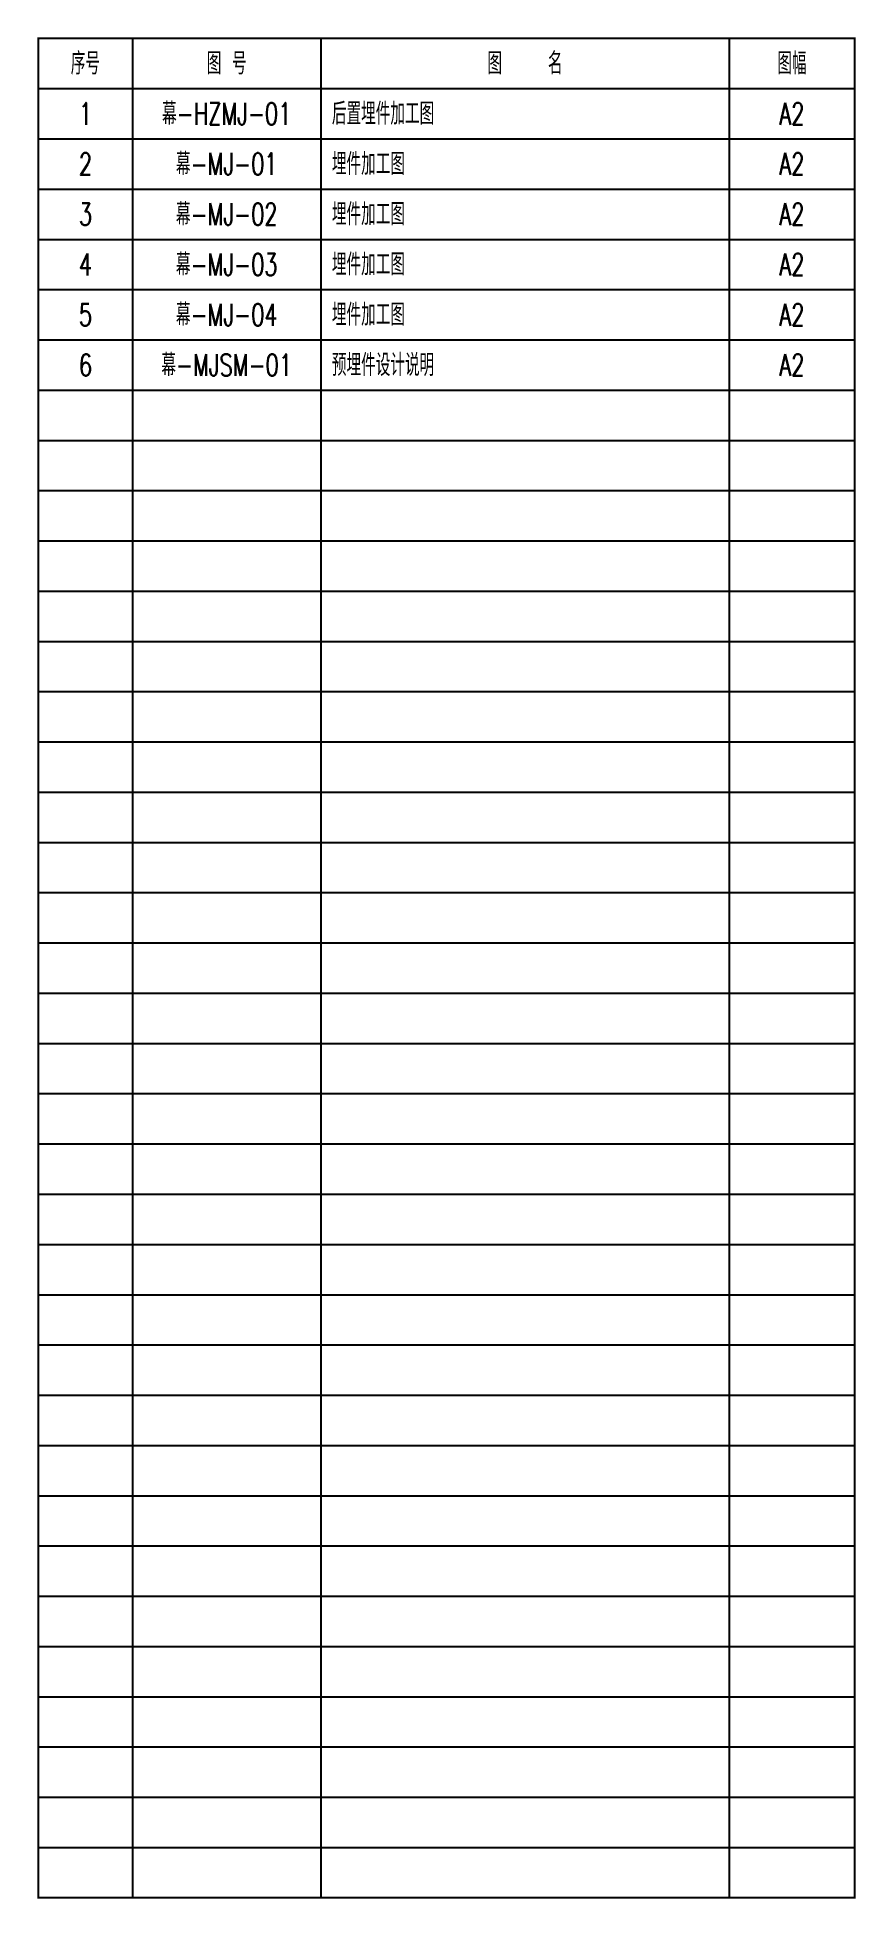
# Model space of a CAD drawing. Extents: x -104256 to -27901, y -155913 to -111823.
# Drawn here: x -86426.7 to -86296.3, y -152264 to -151967.6 of the extents above; entities that cross this region are included whole.
import ezdxf
from ezdxf.enums import TextEntityAlignment as Align

# ---------------------------------------------------------------- set-up
doc = ezdxf.new("R2010")
doc.units = 0
doc.layers.add('!ZN1-标注-173', color=173, linetype='Continuous')
doc.styles.add('DHTEXT-1', font='ROMANS.shx', dxfattribs={"width": 0.7, "bigfont": 'CHINESE.shx'})

msp = doc.modelspace()

# ---------------------------------------------------------------- texts
at = {"layer": '!ZN1-标注-173', "color": 7, "ltscale": 30, "style": 'DHTEXT-1', "width": 0.7}
for s, p in [('序号', (-86419.01, -151973.54)), ('图 号', (-86396.51, -151973.54)), ('图    名', (-86349.01, -151973.54)), ('图幅', (-86306.51, -151973.54)), ('1', (-86419.01, -151981.54)), ('幕-HZMJ-01', (-86396.51, -151981.54)), ('A2', (-86306.51, -151981.54)), ('2', (-86419.01, -151989.54)), ('幕-MJ-01', (-86396.51, -151989.54)), ('A2', (-86306.51, -151989.54)), ('3', (-86419.01, -151997.54)), ('幕-MJ-02', (-86396.51, -151997.54)), ('A2', (-86306.51, -151997.54)), ('4', (-86419.01, -152005.54)), ('幕-MJ-03', (-86396.51, -152005.54)), ('A2', (-86306.51, -152005.54)), ('幕-MJ-04', (-86396.51, -152013.54)), ('5', (-86419.01, -152013.54)), ('A2', (-86306.51, -152013.54)), ('6', (-86419.01, -152021.54)), ('幕-MJSM-01', (-86396.51, -152021.54)), ('A2', (-86306.51, -152021.54))]:
    msp.add_text(s, height=3.5, dxfattribs=at).set_placement(p, align=Align.CENTER)
for s, p in [('后置埋件加工图', (-86379.76, -151981.54)), ('埋件加工图', (-86379.76, -151989.54)), ('埋件加工图', (-86379.76, -151997.54)), ('埋件加工图', (-86379.76, -152005.54)), ('埋件加工图', (-86379.76, -152013.54)), ('预埋件设计说明', (-86379.76, -152021.54))]:
    msp.add_text(s, height=3.5, dxfattribs=at).set_placement(p)

# ---------------------------------------------------------------- linework, layer by layer
at = {"layer": '!ZN1-标注-173', "color": 4, "ltscale": 30}
for p, q in [((-86411.51, -151967.79), (-86411.51, -151975.79)), ((-86381.51, -151967.79), (-86381.51, -151975.79)), ((-86316.51, -151967.79), (-86316.51, -151975.79)), ((-86411.51, -151975.79), (-86411.51, -152263.79)), ((-86381.51, -151975.79), (-86381.51, -152263.79)), ((-86316.51, -151975.79), (-86316.51, -152263.79)), ((-86426.51, -151983.79), (-86296.51, -151983.79)), ((-86426.51, -151991.79), (-86296.51, -151991.79)), ((-86426.51, -151999.79), (-86296.51, -151999.79)), ((-86426.51, -152007.79), (-86296.51, -152007.79)), ((-86426.51, -152015.79), (-86296.51, -152015.79)), ((-86426.51, -152023.79), (-86296.51, -152023.79)), ((-86426.51, -152031.79), (-86296.51, -152031.79)), ((-86426.51, -152039.79), (-86296.51, -152039.79)), ((-86426.51, -152047.79), (-86296.51, -152047.79)), ((-86426.51, -152055.79), (-86296.51, -152055.79)), ((-86426.51, -152063.79), (-86296.51, -152063.79)), ((-86426.51, -152071.79), (-86296.51, -152071.79)), ((-86426.51, -152079.79), (-86296.51, -152079.79)), ((-86426.51, -152087.79), (-86296.51, -152087.79)), ((-86426.51, -152095.79), (-86296.51, -152095.79)), ((-86426.51, -152103.79), (-86296.51, -152103.79)), ((-86426.51, -152111.79), (-86296.51, -152111.79)), ((-86426.51, -152119.79), (-86296.51, -152119.79)), ((-86426.51, -152127.79), (-86296.51, -152127.79)), ((-86426.51, -152135.79), (-86296.51, -152135.79)), ((-86426.51, -152143.79), (-86296.51, -152143.79)), ((-86426.51, -152151.79), (-86296.51, -152151.79)), ((-86426.51, -152159.79), (-86296.51, -152159.79)), ((-86426.51, -152167.79), (-86296.51, -152167.79)), ((-86426.51, -152175.79), (-86296.51, -152175.79)), ((-86426.51, -152183.79), (-86296.51, -152183.79)), ((-86426.51, -152191.79), (-86296.51, -152191.79)), ((-86426.51, -152199.79), (-86296.51, -152199.79)), ((-86426.51, -152207.79), (-86296.51, -152207.79)), ((-86426.51, -152215.79), (-86296.51, -152215.79)), ((-86426.51, -152223.79), (-86296.51, -152223.79)), ((-86426.51, -152231.79), (-86296.51, -152231.79)), ((-86426.51, -152239.79), (-86296.51, -152239.79)), ((-86426.51, -152247.79), (-86296.51, -152247.79)), ((-86426.51, -152255.79), (-86296.51, -152255.79))]:
    msp.add_line(p, q, dxfattribs=at)
at = {"layer": '!ZN1-标注-173', "color": 2, "const_width": 0.35}
for points in [[(-86426.51, -151967.79), (-86296.51, -151967.79), (-86296.51, -151975.79), (-86426.51, -151975.79)], [(-86426.51, -151975.79), (-86296.51, -151975.79), (-86296.51, -152263.79), (-86426.51, -152263.79)]]:
    msp.add_lwpolyline(points, close=True, dxfattribs=at)

msp.set_redraw_order([(e.dxf.handle, doc.entitydb.next_handle()) for e in msp.query("TEXT MTEXT ATTDEF DIMENSION ARC_DIMENSION")])  # texts and dimensions are drawn at this point

doc.saveas('drawing.dxf')
